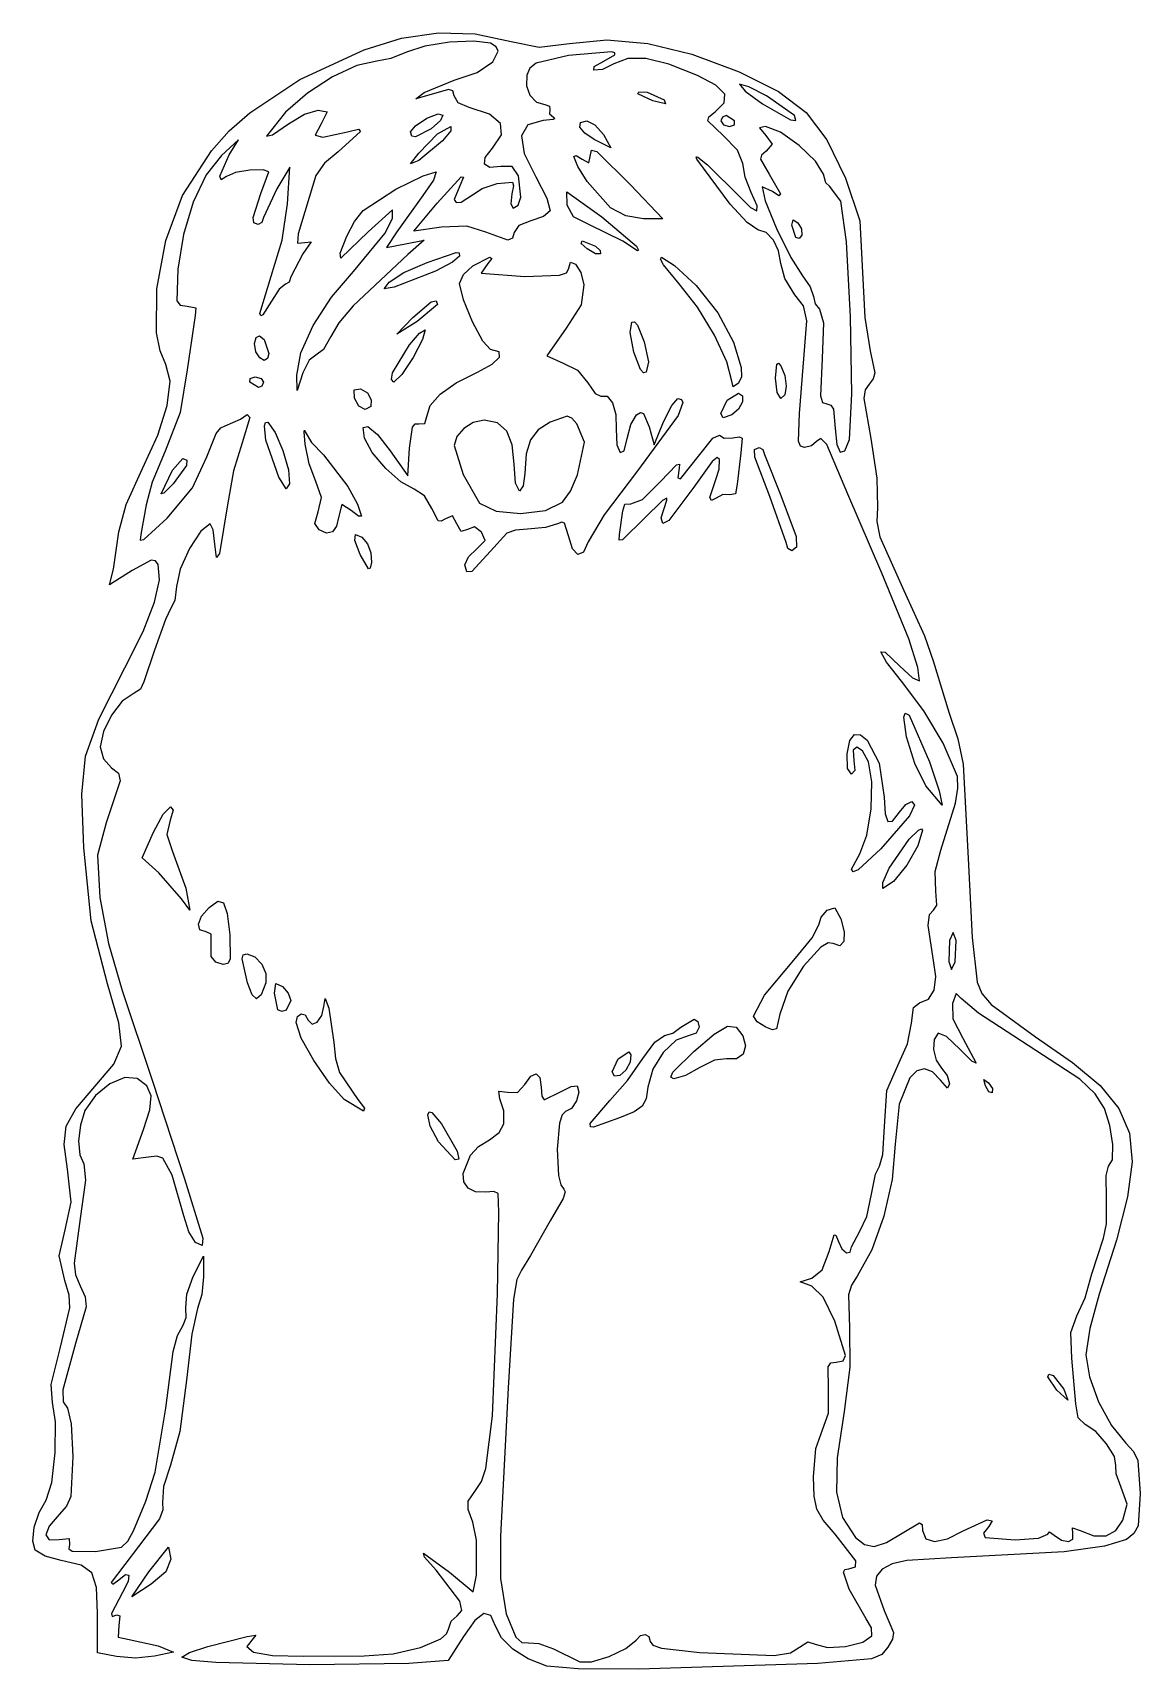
# Model space of a CAD drawing. Header units: metres. Extents: x 0.8 to 12.3, y 0.1 to 17.1.
import ezdxf

# ---------------------------------------------------------------- set-up
doc = ezdxf.new("R2010")
doc.units = ezdxf.units.M

msp = doc.modelspace()

# ---------------------------------------------------------------- linework, layer by layer
at = {"layer": '1', "color": 3}
for p, q in [((4.261556, 16.881311), (4.648643, 17.003161)), ((4.648643, 17.003161), (5.032645, 17.057858)), ((5.032645, 17.057858), (5.412102, 17.045319)), ((5.397837, 16.971487), (5.1467, 16.958338)), ((5.571167, 16.949375), (5.397837, 16.971487)), ((5.412102, 17.045319), (5.785556, 16.965466)), ((6.388495, 16.944817), (6.775929, 16.983101)), ((6.775929, 16.983101), (7.199962, 16.94685)), ((3.594707, 16.571641), (4.261556, 16.881311)), ((4.701078, 16.857039), (4.535883, 16.791168)), ((4.890275, 16.917623), (4.701078, 16.857039)), ((5.1467, 16.958338), (4.890275, 16.917623)), ((5.629253, 16.913032), (5.571167, 16.949375)), ((5.594597, 16.755141), (5.650163, 16.86615)), ((5.650163, 16.86615), (5.629253, 16.913032)), ((5.785556, 16.965466), (6.075079, 16.907794)), ((6.377219, 16.820275), (6.044889, 16.741613)), ((6.075079, 16.907794), (6.388495, 16.944817)), ((6.823733, 16.859658), (6.377219, 16.820275)), ((6.745111, 16.764), (6.857467, 16.827577)), ((6.857936, 16.847696), (6.823733, 16.859658)), ((6.857467, 16.827577), (6.857936, 16.847696)), ((7.199962, 16.94685), (7.657623, 16.836559)), ((7.657623, 16.836559), (8.145938, 16.652722)), ((4.185644, 16.718477), (3.932321, 16.600152)), ((4.391359, 16.763449), (4.185644, 16.718477)), ((4.535883, 16.791168), (4.391359, 16.763449)), ((5.192889, 16.564773), (5.432747, 16.645099)), ((5.432747, 16.645099), (5.594597, 16.755141)), ((5.979588, 16.690951), (5.948372, 16.61702)), ((6.044889, 16.741613), (5.979588, 16.690951)), ((6.642891, 16.669049), (6.645234, 16.707274)), ((6.731382, 16.678281), (6.642891, 16.669049)), ((6.645234, 16.707274), (6.745111, 16.764)), ((6.849891, 16.735655), (6.731382, 16.678281)), ((6.994377, 16.790795), (6.849891, 16.735655)), ((7.181161, 16.789887), (6.994377, 16.790795)), ((7.419121, 16.731693), (7.181161, 16.789887)), ((7.717138, 16.614979), (7.419121, 16.731693)), ((8.145938, 16.652722), (8.55521, 16.448419)), ((3.074226, 16.228933), (3.594707, 16.571641)), ((3.932321, 16.600152), (3.672044, 16.431213)), ((4.882444, 16.439398), (5.192889, 16.564773)), ((5.136068, 16.470543), (4.882444, 16.39657)), ((5.181282, 16.454919), (5.136068, 16.470543)), ((5.948372, 16.61702), (5.943516, 16.506394)), ((5.943516, 16.506394), (5.979057, 16.4087)), ((7.906181, 16.515004), (7.717138, 16.614979)), ((7.997499, 16.422482), (7.906181, 16.515004)), ((8.247288, 16.498443), (8.151213, 16.523806)), ((8.151213, 16.523806), (8.209523, 16.452155)), ((8.429922, 16.404117), (8.247288, 16.498443)), ((3.672044, 16.431213), (3.44547, 16.234399)), ((4.797778, 16.370745), (4.882444, 16.439398)), ((4.882444, 16.39657), (4.797778, 16.370745)), ((5.192889, 16.40477), (5.181282, 16.454919)), ((5.236401, 16.330718), (5.192889, 16.40477)), ((5.348111, 16.281936), (5.236401, 16.330718)), ((5.979057, 16.4087), (6.045778, 16.339022)), ((6.045778, 16.339022), (6.134465, 16.312444)), ((6.134465, 16.312444), (6.18236, 16.29728)), ((6.18236, 16.29728), (6.183646, 16.260821)), ((7.096048, 16.423751), (7.10819, 16.445439)), ((7.253111, 16.352693), (7.096048, 16.423751)), ((7.10819, 16.445439), (7.193221, 16.439807)), ((7.193221, 16.439807), (7.370165, 16.362149)), ((7.383442, 16.318992), (7.253111, 16.352693)), ((7.370165, 16.362149), (7.383442, 16.318992)), ((7.897957, 16.236788), (7.993841, 16.331661)), ((7.993841, 16.331661), (7.997499, 16.422482)), ((8.209523, 16.452155), (8.389218, 16.319393)), ((8.389218, 16.319393), (8.679519, 16.153875)), ((8.72108, 16.198886), (8.429922, 16.404117)), ((8.55521, 16.448419), (8.842644, 16.229441)), ((2.861581, 16.039332), (3.074226, 16.228933)), ((3.44547, 16.234399), (3.248528, 15.984497)), ((3.476351, 16.114889), (3.643185, 16.214549)), ((3.643185, 16.214549), (3.784503, 16.256)), ((3.784503, 16.256), (3.877571, 16.236314)), ((3.877571, 16.236314), (3.81519, 16.114889)), ((4.791075, 16.093335), (4.910667, 16.171333)), ((4.910667, 16.171333), (5.026393, 16.215265)), ((5.0534, 16.147761), (4.954552, 16.061645)), ((5.026393, 16.215265), (5.075659, 16.203188)), ((5.075659, 16.203188), (5.0534, 16.147761)), ((5.561032, 16.212767), (5.348111, 16.281936)), ((5.673369, 16.117776), (5.561032, 16.212767)), ((6.11623, 16.147567), (5.957315, 16.10401)), ((6.220637, 16.159112), (6.11623, 16.147567)), ((6.183646, 16.260821), (6.181942, 16.215964)), ((6.181942, 16.215964), (6.222648, 16.18061)), ((6.236188, 16.169159), (6.220637, 16.159112)), ((6.222648, 16.18061), (6.236188, 16.169159)), ((6.497262, 16.079982), (6.503433, 16.125484)), ((6.503433, 16.125484), (6.569286, 16.143111)), ((6.569286, 16.143111), (6.651657, 16.10166)), ((7.822446, 16.14442), (7.834533, 16.187009)), ((7.982622, 15.993698), (7.822446, 16.14442)), ((7.834533, 16.187009), (7.897957, 16.236788)), ((7.974269, 16.182975), (7.958667, 16.143111)), ((7.958667, 16.143111), (7.984516, 16.103247)), ((8.01178, 16.199556), (7.974269, 16.182975)), ((8.099778, 16.143111), (8.01178, 16.199556)), ((8.098566, 16.103247), (8.099778, 16.143111)), ((8.679519, 16.153875), (8.733826, 16.14918)), ((8.733826, 16.14918), (8.72108, 16.198886)), ((8.842644, 16.229441), (9.057716, 15.946358)), ((2.676776, 15.834444), (2.861581, 16.039332)), ((3.248528, 15.984497), (3.30996, 15.999772)), ((3.30996, 15.999772), (3.476351, 16.114889)), ((3.81519, 16.114889), (3.751964, 15.994101)), ((3.751964, 15.994101), (3.833246, 15.973778)), ((3.833246, 15.973778), (4.088548, 16.028825)), ((4.221388, 16.032477), (3.991341, 15.822521)), ((4.088548, 16.028825), (4.201301, 16.059416)), ((4.201301, 16.059416), (4.221388, 16.032477)), ((4.741333, 16.028773), (4.791075, 16.093335)), ((4.754385, 15.986507), (4.741333, 16.028773)), ((4.793905, 15.977841), (4.754385, 15.986507)), ((4.954552, 16.061645), (4.793905, 15.977841)), ((4.826, 15.80942), (5.022086, 16.010341)), ((5.022086, 16.010341), (5.160395, 16.084872)), ((5.157952, 16.041505), (5.072306, 15.938192)), ((5.160395, 16.084872), (5.157952, 16.041505)), ((5.589412, 15.862301), (5.683403, 15.999957)), ((5.683403, 15.999957), (5.673369, 16.117776)), ((5.957315, 16.10401), (5.890964, 15.987758)), ((5.890964, 15.987758), (5.91799, 15.804995)), ((6.546364, 16.017671), (6.497262, 16.079982)), ((6.646333, 15.949618), (6.546364, 16.017671)), ((6.651657, 16.10166), (6.73992, 16.002)), ((6.73992, 16.002), (6.816968, 15.863149)), ((8.130884, 15.840954), (7.982622, 15.993698)), ((7.984516, 16.103247), (8.046665, 16.086667)), ((8.046665, 16.086667), (8.098566, 16.103247)), ((8.421961, 16.086667), (8.358701, 16.071957)), ((8.358701, 16.071957), (8.423919, 15.992335)), ((8.574311, 16.028431), (8.421961, 16.086667)), ((8.423919, 15.992335), (8.489506, 15.902214)), ((8.768697, 15.890004), (8.574311, 16.028431)), ((2.379018, 15.369432), (2.676776, 15.834444)), ((2.782616, 15.785509), (2.62357, 15.582753)), ((2.765087, 15.571555), (2.861295, 15.792319)), ((2.956812, 15.945556), (2.782616, 15.785509)), ((2.861295, 15.792319), (2.956812, 15.945556)), ((3.991341, 15.822521), (3.85002, 15.706487)), ((4.741333, 15.69935), (4.826, 15.80942)), ((5.072306, 15.938192), (4.826, 15.734604)), ((5.515949, 15.76487), (5.589412, 15.862301)), ((5.91799, 15.804995), (6.039207, 15.561905)), ((6.434667, 15.775685), (6.459537, 15.785118)), ((6.459537, 15.785118), (6.519333, 15.748)), ((6.604, 15.774015), (6.616106, 15.840996)), ((6.616106, 15.840996), (6.671101, 15.82745)), ((6.816968, 15.863149), (6.646333, 15.949618)), ((6.671101, 15.82745), (7.021814, 15.479889)), ((8.184443, 15.702864), (8.130884, 15.840954)), ((8.38043, 15.78984), (8.368775, 15.747229)), ((8.426525, 15.830931), (8.38043, 15.78984)), ((8.489506, 15.902214), (8.426525, 15.830931)), ((8.939456, 15.725806), (8.768697, 15.890004)), ((9.057716, 15.946358), (9.249901, 15.549736)), ((3.076217, 15.633347), (2.927697, 15.607596)), ((3.213451, 15.637714), (3.076217, 15.633347)), ((3.189111, 15.389817), (3.273778, 15.613782)), ((3.273778, 15.613782), (3.213451, 15.637714)), ((3.491094, 15.663116), (3.354503, 15.437447)), ((3.467179, 15.283008), (3.491094, 15.663116)), ((3.85002, 15.706487), (3.758309, 15.576441)), ((4.826, 15.734604), (4.741333, 15.69935)), ((4.871051, 15.574981), (5.006081, 15.614956)), ((5.006081, 15.614956), (4.978826, 15.530062)), ((5.508522, 15.69421), (5.515949, 15.76487)), ((5.563118, 15.659305), (5.508522, 15.69421)), ((5.675719, 15.669143), (5.563118, 15.659305)), ((5.794955, 15.670061), (5.675719, 15.669143)), ((5.861391, 15.572678), (5.794955, 15.670061)), ((6.474179, 15.670693), (6.434667, 15.775685)), ((6.571576, 15.516708), (6.474179, 15.670693)), ((6.519333, 15.748), (6.587779, 15.709642)), ((6.587779, 15.709642), (6.604, 15.774015)), ((7.710421, 15.745297), (7.701865, 15.770218)), ((7.701865, 15.770218), (7.720172, 15.76667)), ((8.054782, 15.281196), (7.710421, 15.745297)), ((7.720172, 15.76667), (7.819597, 15.689711)), ((7.819597, 15.689711), (8.145286, 15.365104)), ((8.210537, 15.560731), (8.184443, 15.702864)), ((8.368775, 15.747229), (8.457177, 15.591994)), ((9.020926, 15.590258), (8.939456, 15.725806)), ((2.62357, 15.582753), (2.488203, 15.300258)), ((2.777488, 15.532419), (2.765087, 15.571555)), ((2.833511, 15.567378), (2.777488, 15.532419)), ((2.927697, 15.607596), (2.833511, 15.567378)), ((3.758309, 15.576441), (3.575688, 14.971076)), ((4.590054, 15.43522), (4.871051, 15.574981)), ((4.978826, 15.530062), (4.86965, 15.369603)), ((5.01786, 15.289642), (5.266542, 15.561947)), ((5.251319, 15.469488), (5.192889, 15.328377)), ((5.291891, 15.561292), (5.251319, 15.469488)), ((5.266542, 15.561947), (5.291891, 15.561292)), ((5.384222, 15.375833), (5.48462, 15.443554)), ((5.48462, 15.443554), (5.638001, 15.494891)), ((5.638001, 15.494891), (5.797537, 15.508678)), ((5.809009, 15.469379), (5.792148, 15.38728)), ((5.797537, 15.508678), (5.809009, 15.469379)), ((5.883361, 15.351585), (5.861391, 15.572678)), ((6.039207, 15.561905), (6.155362, 15.342596)), ((6.813199, 15.240926), (6.571576, 15.516708)), ((7.021814, 15.479889), (7.354962, 15.127111)), ((8.273273, 15.401285), (8.210537, 15.560731)), ((8.493525, 15.410465), (8.384371, 15.458741)), ((8.384371, 15.458741), (8.415858, 15.314575)), ((8.457177, 15.591994), (8.574902, 15.387898)), ((9.04643, 15.502344), (9.020926, 15.590258)), ((9.082421, 15.465778), (9.04643, 15.502344)), ((9.201729, 15.310556), (9.082421, 15.465778)), ((9.249901, 15.549736), (9.396996, 15.107026)), ((2.204312, 14.902489), (2.379018, 15.369432)), ((2.488203, 15.300258), (2.386952, 14.965261)), ((3.108624, 15.141412), (3.189111, 15.389817)), ((3.354503, 15.437447), (3.217622, 15.141222)), ((3.409197, 14.905644), (3.467179, 15.283008)), ((4.250891, 15.212967), (4.590054, 15.43522)), ((4.86965, 15.369603), (4.59783, 14.993207)), ((4.775874, 15.000616), (5.01786, 15.289642)), ((5.192889, 15.328377), (5.214129, 15.298373)), ((5.214129, 15.298373), (5.265474, 15.299351)), ((5.265474, 15.299351), (5.384222, 15.375833)), ((5.792148, 15.38728), (5.781004, 15.283263)), ((5.781004, 15.283263), (5.806119, 15.24)), ((5.855371, 15.271448), (5.883361, 15.351585)), ((6.155362, 15.342596), (6.188362, 15.211478)), ((6.363958, 15.270577), (6.362115, 15.409333)), ((6.362115, 15.409333), (6.724304, 15.149047)), ((8.232071, 15.091491), (8.054782, 15.281196)), ((8.145286, 15.365104), (8.266034, 15.244611)), ((8.333367, 15.263645), (8.273273, 15.401285)), ((8.415858, 15.314575), (8.534498, 15.028621)), ((8.559743, 15.367643), (8.493525, 15.410465)), ((8.574902, 15.387898), (8.559743, 15.367643)), ((9.259273, 14.891261), (9.201729, 15.310556)), ((3.118462, 15.087223), (3.108624, 15.141412)), ((3.217622, 15.141222), (3.200838, 15.091392)), ((4.159012, 15.099587), (4.250891, 15.212967)), ((4.55361, 15.22076), (4.302465, 14.993226)), ((4.475032, 14.974257), (4.554374, 15.130694)), ((4.554374, 15.130694), (4.55361, 15.22076)), ((5.806119, 15.24), (5.855371, 15.271448)), ((5.987963, 15.108326), (5.862155, 15.059258)), ((6.118681, 15.152997), (5.987963, 15.108326)), ((6.188362, 15.211478), (6.118681, 15.152997)), ((6.431754, 15.148507), (6.363958, 15.270577)), ((6.596019, 15.065441), (6.431754, 15.148507)), ((6.724304, 15.149047), (7.084645, 14.843486)), ((6.973259, 15.159596), (6.813199, 15.240926)), ((7.156426, 15.127111), (6.973259, 15.159596)), ((7.354962, 15.127111), (7.156426, 15.127111)), ((8.266034, 15.244611), (8.329841, 15.211106)), ((8.329841, 15.211106), (8.333367, 15.263645)), ((8.692444, 15.063141), (8.706555, 15.116129)), ((8.706555, 15.116129), (8.755239, 15.086894)), ((9.396996, 15.107026), (9.426222, 14.572925)), ((2.386952, 14.965261), (2.330253, 14.605)), ((3.160889, 15.070667), (3.118462, 15.087223)), ((3.200838, 15.091392), (3.160889, 15.070667)), ((3.575688, 14.971076), (3.568202, 14.874644)), ((4.010386, 14.773319), (4.081014, 14.94844)), ((4.302465, 14.993226), (4.017213, 14.721086)), ((4.081014, 14.94844), (4.159012, 15.099587)), ((4.150518, 14.580571), (4.475032, 14.974257)), ((4.59783, 14.993207), (4.493525, 14.83108)), ((5.063172, 15.04013), (4.775874, 15.000616)), ((5.325003, 15.051124), (5.063172, 15.04013)), ((5.522876, 14.990488), (5.325003, 15.051124)), ((5.749423, 14.905935), (5.522876, 14.990488)), ((5.813778, 14.987411), (5.798735, 14.925953)), ((5.862155, 15.059258), (5.813778, 14.987411)), ((6.942667, 14.895542), (6.596019, 15.065441)), ((8.340225, 15.014222), (8.232071, 15.091491)), ((8.42765, 14.984963), (8.340225, 15.014222)), ((8.50318, 14.907162), (8.42765, 14.984963)), ((8.534498, 15.028621), (8.682931, 14.727062)), ((8.733602, 14.935435), (8.692444, 15.063141)), ((8.769025, 14.925435), (8.733602, 14.935435)), ((8.755239, 15.086894), (8.793232, 15.023478)), ((8.796396, 14.959189), (8.769025, 14.925435)), ((8.793232, 15.023478), (8.796396, 14.959189)), ((2.111877, 14.40046), (2.204312, 14.902489)), ((3.2951, 14.532797), (3.409197, 14.905644)), ((3.568202, 14.874644), (3.646603, 14.8832)), ((3.711235, 14.88886), (3.625116, 14.763512)), ((3.646603, 14.8832), (3.711235, 14.88886)), ((4.017213, 14.721086), (4.010386, 14.773319)), ((4.493525, 14.83108), (4.687985, 14.869102)), ((4.687985, 14.869102), (4.882444, 14.907124)), ((4.882444, 14.907124), (4.713111, 14.757416)), ((4.912588, 14.676258), (5.213882, 14.780311)), ((5.213882, 14.780311), (5.246562, 14.77527)), ((5.246562, 14.77527), (5.249333, 14.741648)), ((5.798735, 14.925953), (5.749423, 14.905935)), ((6.51142, 14.873844), (6.519333, 14.898674)), ((6.571657, 14.815455), (6.51142, 14.873844)), ((6.519333, 14.898674), (6.659972, 14.845079)), ((6.657496, 14.766359), (6.571657, 14.815455)), ((6.711134, 14.763874), (6.657496, 14.766359)), ((6.659972, 14.845079), (6.707907, 14.800078)), ((6.707907, 14.800078), (6.711134, 14.763874)), ((7.092319, 14.79603), (6.942667, 14.895542)), ((7.084645, 14.843486), (7.105337, 14.802418)), ((7.105337, 14.802418), (7.092319, 14.79603)), ((8.556616, 14.795778), (8.50318, 14.907162)), ((8.577761, 14.665775), (8.556616, 14.795778)), ((9.301321, 14.111887), (9.259273, 14.891261)), ((2.330253, 14.605), (2.319959, 14.276809)), ((3.625116, 14.763512), (3.499556, 14.526832)), ((4.713111, 14.757416), (4.146392, 14.224277)), ((4.67015, 14.570169), (4.912588, 14.676258)), ((5.176412, 14.67872), (4.998433, 14.584408)), ((5.249333, 14.741648), (5.176412, 14.67872)), ((5.290101, 14.549352), (5.388459, 14.640842)), ((5.388459, 14.640842), (5.563241, 14.72903)), ((5.542844, 14.664267), (5.475111, 14.565135)), ((5.58258, 14.716547), (5.542844, 14.664267)), ((5.563241, 14.72903), (5.58258, 14.716547)), ((6.357194, 14.567227), (6.378222, 14.605577)), ((6.378222, 14.605577), (6.400662, 14.677439)), ((6.400662, 14.677439), (6.451224, 14.656966)), ((6.451224, 14.656966), (6.504773, 14.570078)), ((7.332414, 14.709979), (7.34097, 14.732)), ((7.364624, 14.650021), (7.332414, 14.709979)), ((7.34097, 14.732), (7.47804, 14.644952)), ((7.526931, 14.452921), (7.364624, 14.650021)), ((7.47804, 14.644952), (7.702152, 14.435667)), ((8.621897, 14.508261), (8.577761, 14.665775)), ((8.682931, 14.727062), (8.803794, 14.536083)), ((3.180621, 14.145834), (3.2951, 14.532797)), ((3.444561, 14.449778), (3.379201, 14.398495)), ((3.483401, 14.472413), (3.444561, 14.449778)), ((3.499556, 14.526832), (3.483401, 14.472413)), ((3.920565, 14.315672), (4.150518, 14.580571)), ((4.466957, 14.40152), (4.518274, 14.472644)), ((4.518274, 14.472644), (4.67015, 14.570169)), ((4.998433, 14.584408), (4.572, 14.418409)), ((5.248993, 14.457397), (5.290101, 14.549352)), ((5.288812, 14.28659), (5.248993, 14.457397)), ((5.475111, 14.565135), (5.926667, 14.529963)), ((5.926667, 14.529963), (6.284517, 14.543448)), ((6.284517, 14.543448), (6.357194, 14.567227)), ((6.504773, 14.570078), (6.536172, 14.442695)), ((6.536172, 14.442695), (6.508604, 14.235429)), ((7.716269, 14.211029), (7.526931, 14.452921)), ((7.702152, 14.435667), (7.925198, 14.153071)), ((8.725493, 14.341447), (8.621897, 14.508261)), ((8.803794, 14.536083), (8.884609, 14.423091)), ((9.426222, 14.572925), (9.448838, 14.103232)), ((2.109748, 13.944729), (2.111877, 14.40046)), ((2.319959, 14.276809), (2.354093, 14.231897)), ((3.299288, 14.275199), (3.21101, 14.133728)), ((3.379201, 14.398495), (3.299288, 14.275199)), ((3.731177, 14.02196), (3.920565, 14.315672)), ((4.572, 14.418409), (4.466957, 14.40152)), ((4.766005, 14.105591), (4.955434, 14.268196)), ((4.955434, 14.268196), (5.005891, 14.278345)), ((5.005891, 14.278345), (5.021166, 14.238111)), ((5.382393, 14.058832), (5.288812, 14.28659)), ((8.814552, 14.225794), (8.725493, 14.341447)), ((8.884609, 14.423091), (8.918222, 14.322471)), ((8.918222, 14.322471), (8.936898, 14.246089)), ((2.354093, 14.231897), (2.424964, 14.224)), ((2.508811, 14.125222), (2.424873, 13.563872)), ((2.424964, 14.224), (2.517108, 14.203727)), ((2.517108, 14.203727), (2.508811, 14.125222)), ((3.188555, 14.122115), (3.180621, 14.145834)), ((3.21101, 14.133728), (3.188555, 14.122115)), ((4.146392, 14.224277), (3.998291, 14.048388)), ((4.600222, 13.930738), (4.766005, 14.105591)), ((5.021166, 14.238111), (4.8095, 14.063258)), ((6.508604, 14.235429), (6.353276, 13.995502)), ((7.891901, 13.921889), (7.716269, 14.211029)), ((7.925198, 14.153071), (8.089729, 13.850059)), ((8.848734, 14.070846), (8.814552, 14.225794)), ((8.936898, 14.246089), (8.981801, 14.191369)), ((8.981801, 14.191369), (9.020902, 14.048104)), ((9.315648, 13.314363), (9.301321, 14.111887)), ((9.448838, 14.103232), (9.503845, 13.758244)), ((2.145059, 13.759657), (2.109748, 13.944729)), ((3.139889, 13.896319), (3.177188, 13.91622)), ((3.177188, 13.91622), (3.223525, 13.877248)), ((3.604271, 13.739368), (3.731177, 14.02196)), ((3.998291, 14.048388), (3.916895, 13.907916)), ((4.8095, 14.063258), (4.600222, 13.930738)), ((4.729857, 13.820508), (4.833288, 13.942162)), ((4.833288, 13.942162), (4.893121, 13.978138)), ((4.893121, 13.978138), (4.867013, 13.877008)), ((5.489666, 13.859359), (5.382393, 14.058832)), ((6.353276, 13.995502), (6.152993, 13.706374)), ((7.01638, 13.948656), (7.035268, 14.056957)), ((7.055556, 13.744222), (7.01638, 13.948656)), ((7.035268, 14.056957), (7.06244, 14.061006)), ((7.06244, 14.061006), (7.094097, 14.026374)), ((7.094097, 14.026374), (7.163741, 13.852407)), ((8.021205, 13.645958), (7.891901, 13.921889)), ((8.773088, 13.109222), (8.848734, 14.070846)), ((9.020902, 14.048104), (9.007079, 13.680037)), ((2.20596, 13.616677), (2.145059, 13.759657)), ((3.123157, 13.8349), (3.139889, 13.896319)), ((3.138522, 13.749316), (3.123157, 13.8349)), ((3.177655, 13.685923), (3.138522, 13.749316)), ((3.223525, 13.877248), (3.271154, 13.730778)), ((3.838013, 13.772375), (3.760963, 13.716)), ((3.916895, 13.907916), (3.838013, 13.772375)), ((4.553896, 13.532556), (4.729857, 13.820508)), ((4.867013, 13.877008), (4.767863, 13.69167)), ((5.570558, 13.773408), (5.489666, 13.859359)), ((5.66055, 13.750486), (5.570558, 13.773408)), ((5.663133, 13.694667), (5.66055, 13.750486)), ((7.163741, 13.852407), (7.206287, 13.64641)), ((8.089729, 13.850059), (8.169829, 13.586631)), ((9.503845, 13.758244), (9.55328, 13.530058)), ((2.249138, 13.443036), (2.20596, 13.616677)), ((3.223372, 13.659556), (3.177655, 13.685923)), ((3.259185, 13.679461), (3.223372, 13.659556)), ((3.271154, 13.730778), (3.259185, 13.679461)), ((3.561762, 13.507829), (3.604271, 13.739368)), ((3.690183, 13.662113), (3.626372, 13.532556)), ((3.760963, 13.716), (3.690183, 13.662113)), ((4.767863, 13.69167), (4.650165, 13.513476)), ((5.436934, 13.538571), (5.586023, 13.619509)), ((5.586023, 13.619509), (5.663133, 13.694667)), ((6.152993, 13.706374), (6.322759, 13.631118)), ((6.322759, 13.631118), (6.471307, 13.560355)), ((7.124033, 13.564156), (7.055556, 13.744222)), ((7.206287, 13.64641), (7.184028, 13.539673)), ((8.071556, 13.443688), (8.021205, 13.645958)), ((8.169829, 13.586631), (8.170121, 13.488511)), ((8.523975, 13.476111), (8.536744, 13.62227)), ((8.536744, 13.62227), (8.553792, 13.631977)), ((8.553792, 13.631977), (8.579556, 13.603111)), ((8.579556, 13.603111), (8.619995, 13.503263)), ((9.007079, 13.680037), (8.991176, 13.291971)), ((2.220228, 13.193016), (2.249138, 13.443036)), ((2.424873, 13.563872), (2.352997, 13.118311)), ((3.076222, 13.433778), (3.077434, 13.473642)), ((3.16422, 13.377333), (3.076222, 13.433778)), ((3.077434, 13.473642), (3.129335, 13.490222)), ((3.129335, 13.490222), (3.191484, 13.473642)), ((3.191484, 13.473642), (3.217333, 13.433778)), ((3.217333, 13.433778), (3.201731, 13.393914)), ((3.567525, 13.349111), (3.561762, 13.507829)), ((3.626372, 13.532556), (3.567525, 13.349111)), ((4.543805, 13.462794), (4.553896, 13.532556)), ((4.568408, 13.433778), (4.543805, 13.462794)), ((4.650165, 13.513476), (4.568408, 13.433778)), ((5.049275, 13.309366), (5.214614, 13.426389)), ((5.214614, 13.426389), (5.436934, 13.538571)), ((6.471307, 13.560355), (6.579163, 13.427232)), ((6.579163, 13.427232), (6.653959, 13.318306)), ((7.155268, 13.532185), (7.124033, 13.564156)), ((7.184028, 13.539673), (7.155268, 13.532185)), ((8.085667, 13.387313), (8.071556, 13.443688)), ((8.139587, 13.422787), (8.085667, 13.387313)), ((8.170121, 13.488511), (8.139587, 13.422787)), ((8.539946, 13.326622), (8.523975, 13.476111)), ((8.619995, 13.503263), (8.633475, 13.392061)), ((9.495799, 13.414656), (9.453173, 13.354314)), ((9.538138, 13.468229), (9.495799, 13.414656)), ((9.55328, 13.530058), (9.538138, 13.468229)), ((3.201731, 13.393914), (3.16422, 13.377333)), ((4.15664, 13.354327), (4.222999, 13.365861)), ((4.159675, 13.267731), (4.15664, 13.354327)), ((4.205284, 13.185682), (4.159675, 13.267731)), ((4.222999, 13.365861), (4.29638, 13.322782)), ((4.29638, 13.322782), (4.334233, 13.250181)), ((4.334233, 13.250181), (4.328789, 13.181843)), ((4.946199, 13.19211), (5.049275, 13.309366)), ((6.653959, 13.318306), (6.712897, 13.2902)), ((6.712897, 13.2902), (6.778604, 13.290625)), ((6.778604, 13.290625), (6.83336, 13.220531)), ((7.448693, 13.193977), (7.51324, 13.264444)), ((7.51324, 13.264444), (7.550927, 13.254073)), ((7.550927, 13.254073), (7.564119, 13.222197)), ((7.958667, 13.110059), (8.022324, 13.246585)), ((8.022324, 13.246585), (8.139289, 13.320889)), ((8.139289, 13.320889), (8.182747, 13.293832)), ((8.182747, 13.293832), (8.180766, 13.229921)), ((8.579556, 13.264444), (8.539946, 13.326622)), ((8.619995, 13.301717), (8.579556, 13.264444)), ((8.633475, 13.392061), (8.619995, 13.301717)), ((8.991176, 13.291971), (9.01231, 13.224738)), ((9.290031, 12.840619), (9.315648, 13.314363)), ((9.453173, 13.354314), (9.440827, 13.264069)), ((9.440827, 13.264069), (9.510817, 12.849201)), ((2.123502, 12.885568), (2.220228, 13.193016)), ((2.352997, 13.118311), (2.199574, 12.717205)), ((2.979326, 13.049015), (3.048712, 13.09788)), ((3.074819, 13.068202), (2.995082, 12.805785)), ((3.048712, 13.09788), (3.074819, 13.068202)), ((4.272278, 13.151556), (4.205284, 13.185682)), ((4.328789, 13.181843), (4.272278, 13.151556)), ((4.890033, 13.005573), (4.910667, 13.079233)), ((4.910667, 13.079233), (4.946199, 13.19211)), ((6.366531, 13.081364), (6.189757, 13.018541)), ((6.414273, 13.060736), (6.366531, 13.081364)), ((6.83336, 13.220531), (6.86812, 13.099256)), ((6.86812, 13.099256), (6.873838, 12.946136)), ((7.023622, 12.99677), (7.084238, 13.095493)), ((7.084238, 13.095493), (7.125518, 13.119948)), ((7.514459, 13.089372), (7.093053, 12.515506)), ((7.125518, 13.119948), (7.157465, 13.110904)), ((7.157465, 13.110904), (7.214119, 12.972697)), ((7.364162, 13.024556), (7.448693, 13.193977)), ((7.564119, 13.222197), (7.514459, 13.089372)), ((7.982603, 13.063485), (7.958667, 13.110059)), ((8.071556, 13.095111), (7.982603, 13.063485)), ((8.141113, 13.15505), (8.071556, 13.095111)), ((8.180766, 13.229921), (8.141113, 13.15505)), ((8.761477, 12.822613), (8.773088, 13.109222)), ((9.01231, 13.224738), (9.056389, 13.208)), ((9.056389, 13.208), (9.098009, 13.195304)), ((9.098009, 13.195304), (9.125022, 13.152978)), ((9.125022, 13.152978), (9.144, 12.954)), ((2.628354, 12.659924), (2.727404, 12.902589)), ((2.727404, 12.902589), (2.774763, 12.962432)), ((2.774763, 12.962432), (2.821241, 12.982222)), ((2.821241, 12.982222), (2.979326, 13.049015)), ((3.227602, 12.981529), (3.237653, 13.017316)), ((3.243026, 12.834557), (3.227602, 12.981529)), ((3.237653, 13.017316), (3.26152, 13.01802)), ((3.26152, 13.01802), (3.337808, 12.912603)), ((3.337808, 12.912603), (3.417532, 12.724842)), ((3.64053, 12.919451), (3.643327, 12.93689)), ((3.649454, 12.792853), (3.64053, 12.919451)), ((3.643327, 12.93689), (3.6509, 12.91827)), ((3.6509, 12.91827), (3.716272, 12.810097)), ((4.251152, 12.963434), (4.3001, 12.973109)), ((4.263978, 12.855222), (4.251152, 12.963434)), ((4.3001, 12.973109), (4.397699, 12.890754)), ((4.730073, 12.748235), (4.760558, 12.967022)), ((4.760558, 12.967022), (4.788442, 13.003375)), ((4.788442, 13.003375), (4.82885, 13.00154)), ((4.82885, 13.00154), (4.890033, 13.005573)), ((5.292111, 12.955617), (5.220396, 12.872154)), ((5.391827, 13.015643), (5.292111, 12.955617)), ((5.503333, 13.038667), (5.391827, 13.015643)), ((5.641256, 13.011221), (5.503333, 13.038667)), ((5.738036, 12.927514), (5.641256, 13.011221)), ((5.795076, 12.785485), (5.738036, 12.927514)), ((6.06437, 12.939541), (5.983904, 12.835045)), ((6.189757, 13.018541), (6.06437, 12.939541)), ((6.463459, 13.003887), (6.414273, 13.060736)), ((6.545446, 12.812889), (6.463459, 13.003887)), ((6.873838, 12.946136), (6.880198, 12.784832)), ((6.988262, 12.851019), (7.023622, 12.99677)), ((7.214119, 12.972697), (7.265399, 12.784667)), ((7.265399, 12.784667), (7.364162, 13.024556)), ((9.144, 12.954), (9.158731, 12.788566)), ((1.963231, 12.539644), (2.123502, 12.885568)), ((2.995082, 12.805785), (2.905343, 12.513432)), ((3.374555, 12.44795), (3.243026, 12.834557)), ((3.691471, 12.588879), (3.649454, 12.792853)), ((3.716272, 12.810097), (3.839587, 12.679457)), ((4.344832, 12.705291), (4.263978, 12.855222)), ((4.397699, 12.890754), (4.53083, 12.722878)), ((4.713111, 12.463534), (4.730073, 12.748235)), ((5.220396, 12.872154), (5.192889, 12.778822)), ((5.192889, 12.778822), (5.285935, 12.477389)), ((5.813778, 12.583079), (5.795076, 12.785485)), ((5.983904, 12.835045), (5.940784, 12.689746)), ((6.472379, 12.47429), (6.545446, 12.812889)), ((6.880198, 12.784832), (6.914591, 12.704237)), ((6.957214, 12.720812), (6.988262, 12.851019)), ((7.740568, 12.682939), (7.875446, 12.85211)), ((7.875446, 12.85211), (7.943541, 12.886487)), ((7.943541, 12.886487), (7.993008, 12.852114)), ((7.993008, 12.852114), (8.083096, 12.855997)), ((8.083096, 12.855997), (8.146235, 12.867497)), ((8.146235, 12.867497), (8.17723, 12.852618)), ((8.17723, 12.852618), (8.165056, 12.701838)), ((8.308255, 12.735072), (8.353778, 12.756444)), ((8.30882, 12.657119), (8.308255, 12.735072)), ((8.353778, 12.756444), (8.393655, 12.735719)), ((8.393655, 12.735719), (8.410267, 12.685889)), ((8.782706, 12.770233), (8.761477, 12.822613)), ((8.825211, 12.756444), (8.782706, 12.770233)), ((8.897335, 12.77447), (8.825211, 12.756444)), ((8.949484, 12.817807), (8.897335, 12.77447)), ((8.995513, 12.850417), (8.949484, 12.817807)), ((9.054822, 12.787439), (8.995513, 12.850417)), ((9.273948, 12.272815), (9.054822, 12.787439)), ((9.158731, 12.788566), (9.195451, 12.708724)), ((9.242953, 12.723174), (9.290031, 12.840619)), ((9.510817, 12.849201), (9.57386, 12.438825)), ((2.199574, 12.717205), (2.064695, 12.396197)), ((2.273992, 12.52079), (2.379727, 12.643556)), ((2.418511, 12.570957), (2.282164, 12.378592)), ((2.379727, 12.643556), (2.421888, 12.624611)), ((2.421888, 12.624611), (2.418511, 12.570957)), ((2.481626, 12.339712), (2.628354, 12.659924)), ((3.417532, 12.724842), (3.475852, 12.524562)), ((3.760665, 12.404029), (3.691471, 12.588879)), ((3.839587, 12.679457), (4.091161, 12.352672)), ((4.483648, 12.540315), (4.344832, 12.705291)), ((4.53083, 12.722878), (4.713111, 12.463534)), ((5.830358, 12.386607), (5.813778, 12.583079)), ((5.940784, 12.689746), (5.927437, 12.488333)), ((6.914591, 12.704237), (6.957214, 12.720812)), ((7.333753, 12.40526), (7.498522, 12.577323)), ((7.498522, 12.577323), (7.528795, 12.585558)), ((7.528795, 12.585558), (7.526892, 12.543768)), ((7.53975, 12.431799), (7.740568, 12.682939)), ((7.867861, 12.610941), (7.676625, 12.347222)), ((7.920122, 12.651523), (7.867861, 12.610941)), ((7.944558, 12.632403), (7.920122, 12.651523)), ((7.941935, 12.53179), (7.944558, 12.632403)), ((8.165056, 12.701838), (8.128, 12.376461)), ((8.466667, 12.248444), (8.30882, 12.657119)), ((8.410267, 12.685889), (8.5796, 12.257488)), ((9.195451, 12.708724), (9.242953, 12.723174)), ((1.793873, 12.165353), (1.963231, 12.539644)), ((2.064695, 12.396197), (1.999674, 12.163778)), ((2.156975, 12.276667), (2.273992, 12.52079)), ((2.905343, 12.513432), (2.845082, 12.162062)), ((3.452602, 12.329049), (3.374555, 12.44795)), ((3.475852, 12.524562), (3.487927, 12.381589)), ((3.818416, 12.23861), (3.760665, 12.404029)), ((4.641409, 12.400406), (4.483648, 12.540315)), ((4.779097, 12.325673), (4.641409, 12.400406)), ((5.285935, 12.477389), (5.45779, 12.179955)), ((5.927437, 12.488333), (5.910312, 12.358776)), ((6.398446, 12.305638), (6.472379, 12.47429)), ((7.093053, 12.515506), (6.749134, 12.059148)), ((7.145523, 12.218842), (7.333753, 12.40526)), ((7.526892, 12.543768), (7.510812, 12.443037)), ((7.510812, 12.443037), (7.53975, 12.431799)), ((7.844987, 12.239212), (7.905791, 12.424447)), ((7.905791, 12.424447), (7.941935, 12.53179)), ((9.57386, 12.438825), (9.579874, 12.1336)), ((2.185599, 12.283324), (2.156975, 12.276667)), ((2.282164, 12.378592), (2.185599, 12.283324)), ((2.217518, 12.024924), (2.481626, 12.339712)), ((3.487927, 12.381589), (3.452602, 12.329049)), ((3.784385, 12.090515), (3.818416, 12.23861)), ((4.091161, 12.352672), (4.192323, 12.169765)), ((4.885154, 12.255127), (4.779097, 12.325673)), ((4.962989, 12.123118), (4.885154, 12.255127)), ((5.870222, 12.304889), (5.830358, 12.386607)), ((5.910312, 12.358776), (5.870222, 12.304889)), ((6.318113, 12.188335), (6.398446, 12.305638)), ((7.025166, 12.17242), (7.145523, 12.218842)), ((7.396928, 12.233197), (7.35328, 12.205702)), ((7.396906, 12.209822), (7.396928, 12.233197)), ((7.676625, 12.347222), (7.420166, 12.000364)), ((7.861568, 12.205586), (7.844987, 12.239212)), ((7.909101, 12.232745), (7.861568, 12.205586)), ((7.976672, 12.268698), (7.909101, 12.232745)), ((8.050212, 12.266217), (7.976672, 12.268698)), ((8.10906, 12.277744), (8.050212, 12.266217)), ((8.128, 12.376461), (8.10906, 12.277744)), ((8.636, 11.773317), (8.466667, 12.248444)), ((8.5796, 12.257488), (8.738659, 11.833782)), ((9.625761, 11.454371), (9.273948, 12.272815)), ((1.718546, 11.881556), (1.793873, 12.165353)), ((1.999674, 12.163778), (1.946339, 11.853333)), ((2.845082, 12.162062), (2.762966, 11.658672)), ((3.748163, 11.968042), (3.784385, 12.090515)), ((4.028556, 12.166538), (3.997669, 12.046056)), ((4.124669, 12.10351), (4.028556, 12.166538)), ((4.201413, 12.045578), (4.124669, 12.10351)), ((4.192323, 12.169765), (4.233333, 12.044389)), ((5.026743, 11.99805), (4.962989, 12.123118)), ((5.45779, 12.179955), (5.627433, 12.097826)), ((5.627433, 12.097826), (5.881653, 12.072375)), ((5.881653, 12.072375), (6.139023, 12.102809)), ((6.139023, 12.102809), (6.318113, 12.188335)), ((6.749134, 12.059148), (6.582971, 11.777231)), ((6.907906, 11.853333), (6.941896, 12.099261)), ((6.941896, 12.099261), (6.963471, 12.169338)), ((6.963471, 12.169338), (7.025166, 12.17242)), ((7.35328, 12.205702), (7.165361, 12.022667)), ((7.337778, 12.026377), (7.396906, 12.209822)), ((9.579874, 12.1336), (9.573751, 11.989083)), ((1.662561, 11.495026), (1.718546, 11.881556)), ((1.976653, 11.801568), (2.217518, 12.024924)), ((2.567042, 11.89028), (2.451777, 11.709472)), ((2.662915, 11.966222), (2.567042, 11.89028)), ((2.696749, 11.904045), (2.662915, 11.966222)), ((2.712911, 11.754556), (2.696749, 11.904045)), ((3.793001, 11.9017), (3.748163, 11.968042)), ((3.870975, 11.869599), (3.793001, 11.9017)), ((3.931251, 11.88308), (3.870975, 11.869599)), ((3.973569, 11.94196), (3.931251, 11.88308)), ((3.997669, 12.046056), (3.973569, 11.94196)), ((4.233333, 12.044389), (4.201413, 12.045578)), ((5.060424, 11.992219), (5.026743, 11.99805)), ((5.103067, 12.018388), (5.060424, 11.992219)), ((5.174909, 12.048111), (5.103067, 12.018388)), ((5.221111, 11.966222), (5.174909, 12.048111)), ((5.266434, 11.886602), (5.221111, 11.966222)), ((5.331258, 11.907502), (5.266434, 11.886602)), ((5.4038, 11.933982), (5.331258, 11.907502)), ((5.47661, 11.87975), (5.4038, 11.933982)), ((5.513463, 11.792348), (5.47661, 11.87975)), ((5.830869, 11.900945), (5.740566, 11.869266)), ((5.954889, 11.909437), (5.830869, 11.900945)), ((6.139215, 11.926779), (5.954889, 11.909437)), ((6.265333, 11.965569), (6.139215, 11.926779)), ((6.308249, 11.984313), (6.265333, 11.965569)), ((6.338629, 11.972993), (6.308249, 11.984313)), ((6.378222, 11.842191), (6.338629, 11.972993)), ((7.165361, 12.022667), (6.938217, 11.800791)), ((7.358084, 11.967587), (7.337778, 12.026377)), ((7.420166, 12.000364), (7.358084, 11.967587)), ((9.573751, 11.989083), (9.607013, 11.830324)), ((1.946339, 11.853333), (1.94058, 11.796479)), ((1.94058, 11.796479), (1.976653, 11.801568)), ((2.451777, 11.709472), (2.354909, 11.494328)), ((2.729059, 11.616683), (2.712911, 11.754556)), ((4.165301, 11.79263), (4.170891, 11.853333)), ((4.220135, 11.646682), (4.165301, 11.79263)), ((4.170891, 11.853333), (4.237632, 11.825971)), ((4.237632, 11.825971), (4.294631, 11.756351)), ((4.294631, 11.756351), (4.331149, 11.663169)), ((5.427654, 11.70652), (5.513463, 11.792348)), ((5.740566, 11.869266), (5.570228, 11.682795)), ((6.4185, 11.706682), (6.378222, 11.842191)), ((6.582971, 11.777231), (6.53472, 11.669809)), ((6.903657, 11.79618), (6.907906, 11.853333)), ((6.938217, 11.800791), (6.903657, 11.79618)), ((8.652581, 11.710237), (8.636, 11.773317)), ((8.692444, 11.684), (8.652581, 11.710237)), ((8.741684, 11.722247), (8.692444, 11.684)), ((8.738659, 11.833782), (8.741684, 11.722247)), ((9.607013, 11.830324), (9.854122, 11.274541)), ((2.053754, 11.587262), (1.856237, 11.482386)), ((2.098208, 11.582605), (2.053754, 11.587262)), ((2.124076, 11.543934), (2.098208, 11.582605)), ((2.13927, 11.384058), (2.124076, 11.543934)), ((2.762966, 11.658672), (2.729059, 11.616683)), ((4.304187, 11.497731), (4.220135, 11.646682)), ((4.336444, 11.565123), (4.323472, 11.506711)), ((4.331149, 11.663169), (4.336444, 11.565123)), ((5.305778, 11.539688), (5.341579, 11.6223)), ((5.341579, 11.6223), (5.427654, 11.70652)), ((5.570228, 11.682795), (5.376633, 11.470966)), ((6.475281, 11.647756), (6.4185, 11.706682)), ((6.53472, 11.669809), (6.475281, 11.647756)), ((1.621615, 11.334275), (1.662561, 11.495026)), ((1.856237, 11.482386), (1.621615, 11.334275)), ((2.08775, 11.153837), (2.13927, 11.384058)), ((2.354909, 11.494328), (2.314222, 11.315377)), ((4.323472, 11.506711), (4.304187, 11.497731)), ((5.324085, 11.469296), (5.305778, 11.539688)), ((5.376633, 11.470966), (5.324085, 11.469296)), ((9.907025, 10.773307), (9.625761, 11.454371)), ((2.314222, 11.315377), (2.297642, 11.171536)), ((9.854122, 11.274541), (10.070148, 10.803132)), ((1.968563, 10.850292), (2.08775, 11.153837)), ((2.257778, 11.091333), (2.201333, 10.972387)), ((2.297642, 11.171536), (2.257778, 11.091333)), ((2.201333, 10.972387), (2.088444, 10.654671)), ((1.780756, 10.470444), (1.968563, 10.850292)), ((9.999509, 10.477123), (9.907025, 10.773307)), ((10.070148, 10.803132), (10.16, 10.544938)), ((2.088444, 10.654671), (1.975556, 10.325314)), ((9.673379, 10.531117), (9.615878, 10.639121)), ((9.615878, 10.639121), (9.661397, 10.633106)), ((9.661397, 10.633106), (9.812649, 10.489983)), ((9.831189, 10.332184), (9.673379, 10.531117)), ((10.16, 10.544938), (10.32374, 10.002957)), ((1.510832, 9.939904), (1.780756, 10.470444)), ((9.812649, 10.489983), (9.943653, 10.368514)), ((9.943653, 10.368514), (10.016107, 10.335959)), ((10.016107, 10.335959), (9.999509, 10.477123)), ((1.865501, 10.200831), (1.753781, 10.126034)), ((1.943227, 10.24927), (1.865501, 10.200831)), ((1.975556, 10.325314), (1.943227, 10.24927)), ((10.060964, 10.026075), (9.831189, 10.332184)), ((1.753781, 10.126034), (1.64302, 9.982758)), ((10.263628, 9.689953), (10.060964, 10.026075)), ((1.373688, 9.556163), (1.510832, 9.939904)), ((1.64302, 9.982758), (1.558178, 9.811178)), ((9.854189, 9.960335), (9.869357, 10.000747)), ((9.882742, 9.755566), (9.854189, 9.960335)), ((9.869357, 10.000747), (9.908622, 9.980909)), ((9.908622, 9.980909), (10.119726, 9.497808)), ((10.32374, 10.002957), (10.414663, 9.736522)), ((1.558178, 9.811178), (1.524211, 9.651467)), ((9.267592, 9.581444), (9.295179, 9.716898)), ((9.295179, 9.716898), (9.343899, 9.77956)), ((9.343899, 9.77956), (9.406108, 9.77841)), ((9.406108, 9.77841), (9.474161, 9.722432)), ((9.474161, 9.722432), (9.597218, 9.481922)), ((9.967474, 9.48021), (9.882742, 9.755566)), ((10.410185, 9.346923), (10.263628, 9.689953)), ((10.414663, 9.736522), (10.468142, 9.471587)), ((1.333885, 9.163775), (1.373688, 9.556163)), ((1.524211, 9.651467), (1.557287, 9.528808)), ((1.557287, 9.528808), (1.64244, 9.435854)), ((9.271969, 9.428855), (9.267592, 9.581444)), ((9.365787, 9.65103), (9.328949, 9.618719)), ((9.328949, 9.618719), (9.336512, 9.510889)), ((9.336512, 9.510889), (9.345581, 9.408368)), ((9.426212, 9.609742), (9.365787, 9.65103)), ((9.489411, 9.496778), (9.426212, 9.609742)), ((1.64244, 9.435854), (1.713319, 9.380793)), ((1.713319, 9.380793), (1.730892, 9.301266)), ((9.311002, 9.369778), (9.271969, 9.428855)), ((9.345581, 9.408368), (9.311002, 9.369778)), ((9.523182, 9.288693), (9.489411, 9.496778)), ((9.597218, 9.481922), (9.651913, 9.129889)), ((10.08158, 9.247875), (9.967474, 9.48021)), ((10.119726, 9.497808), (10.221936, 9.196235)), ((10.415681, 9.223032), (10.410185, 9.346923)), ((10.468142, 9.471587), (10.522324, 8.493533)), ((1.730892, 9.301266), (1.585897, 8.864465)), ((9.514346, 9.010162), (9.523182, 9.288693)), ((10.251283, 9.047134), (10.08158, 9.247875)), ((10.221936, 9.196235), (10.251283, 9.047134)), ((10.388198, 9.070135), (10.415681, 9.223032)), ((1.355982, 8.60729), (1.333885, 9.163775)), ((2.177753, 8.953366), (2.253394, 9.031111)), ((2.281493, 8.996591), (2.248795, 8.892826)), ((2.253394, 9.031111), (2.281493, 8.996591)), ((9.470138, 8.73652), (9.514346, 9.010162)), ((9.651913, 9.129889), (9.660714, 8.958608)), ((9.808234, 8.974667), (9.875048, 9.054394)), ((9.875048, 9.054394), (9.936687, 9.087556)), ((9.964075, 9.047125), (9.911767, 8.938584)), ((9.936687, 9.087556), (9.964075, 9.047125)), ((10.238472, 8.580533), (10.388198, 9.070135)), ((1.585897, 8.864465), (1.497299, 8.530176)), ((2.077912, 8.766448), (2.177753, 8.953366)), ((2.248795, 8.892826), (2.216838, 8.744613)), ((9.911767, 8.938584), (9.617501, 8.593667)), ((9.660714, 8.958608), (9.688338, 8.876997)), ((9.688338, 8.876997), (9.736831, 8.883026)), ((9.736831, 8.883026), (9.808234, 8.974667)), ((1.960839, 8.501784), (2.077912, 8.766448)), ((2.216838, 8.744613), (2.272848, 8.568271)), ((9.397797, 8.543103), (9.470138, 8.73652)), ((9.701291, 8.396111), (9.910981, 8.695109)), ((9.910981, 8.695109), (10.006869, 8.789085)), ((10.047111, 8.789534), (9.999021, 8.625783)), ((10.006869, 8.789085), (10.036274, 8.80365)), ((10.036274, 8.80365), (10.047111, 8.789534)), ((1.430818, 7.849006), (1.355982, 8.60729)), ((1.497299, 8.530176), (1.521977, 8.089923)), ((2.132909, 8.34804), (1.960839, 8.501784)), ((2.272848, 8.568271), (2.411434, 8.187447)), ((9.313333, 8.383986), (9.397797, 8.543103)), ((9.617501, 8.593667), (9.37934, 8.377788)), ((9.999021, 8.625783), (9.884674, 8.426464)), ((10.180317, 8.360939), (10.238472, 8.580533)), ((10.522324, 8.493533), (10.563627, 7.674697)), ((2.368031, 8.076481), (2.132909, 8.34804)), ((9.328581, 8.355721), (9.313333, 8.383986)), ((9.37934, 8.377788), (9.328581, 8.355721)), ((9.637767, 8.246908), (9.701291, 8.396111)), ((9.884674, 8.426464), (9.748953, 8.257652)), ((10.184547, 8.155962), (10.180317, 8.360939)), ((2.411434, 8.187447), (2.452769, 7.958667)), ((9.748953, 8.257652), (9.636742, 8.18542)), ((9.636742, 8.18542), (9.637767, 8.246908)), ((10.196037, 8.011111), (10.184547, 8.155962)), ((1.521977, 8.089923), (1.611958, 7.614715)), ((2.452769, 7.958667), (2.368031, 8.076481)), ((2.575863, 7.8968), (2.653235, 7.987202)), ((2.653235, 7.987202), (2.745038, 8.05218)), ((2.745038, 8.05218), (2.804281, 8.035958)), ((2.804281, 8.035958), (2.841418, 7.924708)), ((9.058398, 7.957891), (9.137598, 7.984706)), ((9.137598, 7.984706), (9.201813, 7.870401)), ((10.162557, 7.958667), (10.196037, 8.011111)), ((1.598849, 7.196667), (1.430818, 7.849006)), ((2.54391, 7.81501), (2.575863, 7.8968)), ((2.559034, 7.755737), (2.54391, 7.81501)), ((2.841418, 7.924708), (2.866907, 7.704601)), ((8.902908, 7.673556), (8.974667, 7.808226)), ((8.974667, 7.808226), (8.999263, 7.885261)), ((8.999263, 7.885261), (9.058398, 7.957891)), ((9.201813, 7.870401), (9.236811, 7.733474)), ((10.106138, 7.799828), (10.120216, 7.915392)), ((10.120216, 7.915392), (10.162557, 7.958667)), ((2.622895, 7.732889), (2.559034, 7.755737)), ((2.674455, 7.709896), (2.622895, 7.732889)), ((2.673301, 7.648222), (2.674455, 7.709896)), ((2.673301, 7.478889), (2.673301, 7.648222)), ((2.866907, 7.704601), (2.870722, 7.451325)), ((8.730381, 7.46236), (8.902908, 7.673556)), ((9.236811, 7.733474), (9.23165, 7.633537)), ((10.162741, 7.437378), (10.106138, 7.799828)), ((10.328589, 7.646101), (10.319333, 7.426368)), ((10.365593, 7.726119), (10.328589, 7.646101)), ((10.395779, 7.644298), (10.365593, 7.726119)), ((10.386522, 7.424566), (10.395779, 7.644298)), ((10.563627, 7.674697), (10.614001, 7.213896)), ((1.611958, 7.614715), (1.753815, 7.12768)), ((2.723691, 7.419093), (2.673301, 7.478889)), ((2.99557, 7.455989), (3.006831, 7.497412)), ((3.006831, 7.497412), (3.043968, 7.507111)), ((3.043968, 7.507111), (3.127826, 7.476656)), ((3.127826, 7.476656), (3.198694, 7.400709)), ((8.994332, 7.574322), (8.815028, 7.379526)), ((9.068965, 7.61924), (8.994332, 7.574322)), ((9.122487, 7.614432), (9.068965, 7.61924)), ((9.19174, 7.588039), (9.122487, 7.614432)), ((9.23165, 7.633537), (9.19174, 7.588039)), ((2.799218, 7.394222), (2.723691, 7.419093)), ((2.846061, 7.405936), (2.799218, 7.394222)), ((2.870722, 7.451325), (2.846061, 7.405936)), ((3.052836, 7.204011), (2.99557, 7.455989)), ((3.198694, 7.400709), (3.241488, 7.302392)), ((3.241488, 7.302392), (3.241127, 7.20483)), ((8.409356, 7.078917), (8.730381, 7.46236)), ((8.815028, 7.379526), (8.651156, 7.118485)), ((10.187559, 7.269972), (10.162741, 7.437378)), ((10.319333, 7.426368), (10.349518, 7.344548)), ((10.349518, 7.344548), (10.386522, 7.424566)), ((1.719359, 6.792317), (1.598849, 7.196667)), ((1.753815, 7.12768), (2.064958, 6.195342)), ((3.098738, 7.079878), (3.052836, 7.204011)), ((3.241127, 7.20483), (3.192187, 7.080285)), ((3.330222, 7.100096), (3.345799, 7.200281)), ((3.345799, 7.200281), (3.414889, 7.168444)), ((3.414889, 7.168444), (3.474685, 7.096956)), ((10.109241, 7.034615), (10.167926, 7.13031)), ((10.167926, 7.13031), (10.187559, 7.269972)), ((10.614001, 7.213896), (10.663141, 7.094431)), ((3.144956, 7.038636), (3.098738, 7.079878)), ((3.192187, 7.080285), (3.144956, 7.038636)), ((3.366317, 6.925386), (3.330222, 7.100096)), ((3.499556, 7.023753), (3.452049, 6.922233)), ((3.474685, 7.096956), (3.499556, 7.023753)), ((3.820681, 6.865328), (3.843849, 6.960109)), ((3.843849, 6.960109), (3.855446, 7.04382)), ((3.855446, 7.04382), (3.894667, 6.942667)), ((8.297333, 6.858825), (8.409356, 7.078917)), ((8.651156, 7.118485), (8.569301, 6.87964)), ((9.953542, 6.948574), (10.016903, 6.999111)), ((10.016903, 6.999111), (10.109241, 7.034615)), ((10.39752, 7.095958), (10.357965, 6.992614)), ((10.357965, 6.992614), (10.362703, 6.831158)), ((10.447673, 7.043811), (10.39752, 7.095958)), ((10.629924, 6.89), (10.447673, 7.043811)), ((10.663141, 7.094431), (10.759066, 6.979994)), ((10.759066, 6.979994), (11.219751, 6.645688)), ((1.746153, 6.547484), (1.719359, 6.792317)), ((3.408638, 6.906795), (3.366317, 6.925386)), ((3.452049, 6.922233), (3.408638, 6.906795)), ((3.556, 6.793687), (3.570973, 6.856543)), ((3.609004, 6.633574), (3.556, 6.793687)), ((3.570973, 6.856543), (3.606397, 6.883817)), ((3.606397, 6.883817), (3.648029, 6.87255)), ((3.648029, 6.87255), (3.681627, 6.819784)), ((3.681627, 6.819784), (3.720593, 6.77875)), ((3.720593, 6.77875), (3.77327, 6.799403)), ((3.77327, 6.799403), (3.820681, 6.865328)), ((3.894667, 6.942667), (3.945485, 6.586178)), ((7.543397, 6.745111), (7.680476, 6.829778)), ((7.680476, 6.829778), (7.717493, 6.804907)), ((7.717493, 6.804907), (7.732889, 6.745111)), ((8.33464, 6.800985), (8.297333, 6.858825)), ((8.424333, 6.744385), (8.33464, 6.800985)), ((8.569301, 6.87964), (8.534261, 6.727292)), ((9.932461, 6.787444), (9.953542, 6.948574)), ((10.362703, 6.831158), (10.466437, 6.632758)), ((10.99359, 6.653344), (10.629924, 6.89)), ((3.738853, 6.400893), (3.609004, 6.633574)), ((7.274924, 6.589977), (7.375395, 6.660444)), ((7.375395, 6.660444), (7.459121, 6.685315)), ((7.459121, 6.685315), (7.543397, 6.745111)), ((7.63056, 6.660444), (7.494873, 6.610399)), ((7.70283, 6.685315), (7.63056, 6.660444)), ((7.676444, 6.492932), (7.888864, 6.673333)), ((7.732889, 6.745111), (7.70283, 6.685315)), ((7.888864, 6.673333), (8.026648, 6.754995)), ((8.026648, 6.754995), (8.116813, 6.746602)), ((8.116813, 6.746602), (8.186375, 6.656837)), ((8.186375, 6.656837), (8.214851, 6.551625)), ((8.493737, 6.719397), (8.424333, 6.744385)), ((8.534261, 6.727292), (8.493737, 6.719397)), ((9.892115, 6.571812), (9.932461, 6.787444)), ((10.210758, 6.685152), (10.16891, 6.618112)), ((10.298018, 6.648752), (10.210758, 6.685152)), ((10.436536, 6.517186), (10.298018, 6.648752)), ((10.466437, 6.632758), (10.605762, 6.374283)), ((11.678162, 6.207204), (10.99359, 6.653344)), ((11.219751, 6.645688), (11.602865, 6.380006)), ((1.666889, 6.360622), (1.746153, 6.547484)), ((3.945485, 6.586178), (3.962299, 6.420924)), ((6.89298, 6.416469), (7.005116, 6.491111)), ((7.005116, 6.491111), (7.024903, 6.459097)), ((7.024903, 6.459097), (7.016487, 6.382126)), ((7.15039, 6.420556), (7.274924, 6.589977)), ((7.360494, 6.482364), (7.253965, 6.309492)), ((7.494873, 6.610399), (7.360494, 6.482364)), ((7.461657, 6.277617), (7.676444, 6.492932)), ((8.188917, 6.466963), (8.119081, 6.417558)), ((8.214851, 6.551625), (8.188917, 6.466963)), ((9.791638, 6.35), (9.892115, 6.571812)), ((10.16891, 6.618112), (10.162631, 6.513575)), ((10.162631, 6.513575), (10.188892, 6.403983)), ((10.558786, 6.391963), (10.436536, 6.517186)), ((1.469223, 6.130189), (1.666889, 6.360622)), ((3.901804, 6.165562), (3.738853, 6.400893)), ((3.962299, 6.420924), (4.00636, 6.274623)), ((6.829778, 6.284038), (6.89298, 6.416469)), ((6.854354, 6.236298), (6.829778, 6.284038)), ((6.973524, 6.298905), (6.910875, 6.245775)), ((7.016487, 6.382126), (6.973524, 6.298905)), ((6.990892, 6.193995), (7.15039, 6.420556)), ((7.253965, 6.309492), (7.201829, 6.124935)), ((7.7411, 6.327625), (7.592732, 6.244485)), ((7.890592, 6.403186), (7.7411, 6.327625)), ((8.01585, 6.418119), (7.890592, 6.403186)), ((8.119081, 6.417558), (8.01585, 6.418119)), ((9.679255, 6.088958), (9.791638, 6.35)), ((9.98882, 6.291909), (9.916905, 6.220199)), ((10.067883, 6.314541), (9.98882, 6.291909)), ((10.150937, 6.283647), (10.067883, 6.314541)), ((10.234822, 6.194778), (10.150937, 6.283647)), ((10.188892, 6.403983), (10.244667, 6.321778)), ((10.244667, 6.321778), (10.303593, 6.245166)), ((10.605762, 6.374283), (10.558786, 6.391963)), ((11.602865, 6.380006), (11.888877, 6.140267)), ((1.272284, 5.899045), (1.469223, 6.130189)), ((1.625621, 6.158569), (1.47658, 6.036899)), ((1.780614, 6.22474), (1.625621, 6.158569)), ((1.908136, 6.214762), (1.780614, 6.22474)), ((2.008234, 6.137769), (1.908136, 6.214762)), ((2.051335, 6.034461), (2.008234, 6.137769)), ((2.064958, 6.195342), (2.396873, 5.174387)), ((4.054113, 5.997503), (3.901804, 6.165562)), ((4.00636, 6.274623), (4.193781, 5.997222)), ((5.850542, 6.069052), (5.925215, 6.149732)), ((5.925215, 6.149732), (5.987611, 6.236493)), ((5.987611, 6.236493), (6.042351, 6.260344)), ((6.042351, 6.260344), (6.081219, 6.222511)), ((6.081219, 6.222511), (6.096, 6.124222)), ((6.096, 6.124222), (6.101381, 6.029302)), ((6.297303, 6.075424), (6.406091, 6.131333)), ((6.406091, 6.131333), (6.469804, 6.136122)), ((6.469804, 6.136122), (6.486073, 6.070667)), ((6.80636, 5.98615), (6.990892, 6.193995)), ((6.910875, 6.245775), (6.854354, 6.236298)), ((7.201829, 6.124935), (7.184208, 6.004429)), ((7.439495, 6.227883), (7.461657, 6.277617)), ((7.470176, 6.211332), (7.439495, 6.227883)), ((7.592732, 6.244485), (7.470176, 6.211332)), ((9.916905, 6.220199), (9.807157, 5.94734)), ((10.305434, 6.11373), (10.234822, 6.194778)), ((10.303593, 6.245166), (10.326373, 6.159644)), ((10.326373, 6.159644), (10.305434, 6.11373)), ((10.699851, 6.135899), (10.683258, 6.202613)), ((10.683258, 6.202613), (10.731449, 6.167496)), ((10.736351, 6.0737), (10.699851, 6.135899)), ((10.731449, 6.167496), (10.771701, 6.109049)), ((11.83745, 6.054155), (11.678162, 6.207204)), ((11.888877, 6.140267), (12.083385, 5.903823)), ((1.47658, 6.036899), (1.366912, 5.880379)), ((2.039449, 5.888802), (2.051335, 6.034461)), ((4.253309, 5.874307), (4.054113, 5.997503)), ((4.193781, 5.997222), (4.262488, 5.904987)), ((5.66831, 6.003736), (5.657206, 6.082229)), ((5.657206, 6.082229), (5.745357, 6.071579)), ((5.70899, 5.877485), (5.66831, 6.003736)), ((5.745357, 6.071579), (5.850542, 6.069052)), ((6.101381, 6.029302), (6.127124, 5.991856)), ((6.127124, 5.991856), (6.297303, 6.075424)), ((6.460383, 5.98192), (6.408502, 5.9038)), ((6.486073, 6.070667), (6.460383, 5.98192)), ((6.604, 5.746261), (6.80636, 5.98615)), ((7.184208, 6.004429), (7.143742, 5.926731)), ((9.652289, 5.715), (9.679255, 6.088958)), ((9.807157, 5.94734), (9.76391, 5.531556)), ((10.769988, 6.066284), (10.736351, 6.0737)), ((10.771701, 6.109049), (10.769988, 6.066284)), ((11.932903, 5.901214), (11.83745, 6.054155)), ((1.17242, 5.71875), (1.272284, 5.899045)), ((1.366912, 5.880379), (1.319112, 5.730958)), ((1.974587, 5.684759), (2.039449, 5.888802)), ((4.262488, 5.904987), (4.253309, 5.874307)), ((4.919951, 5.83801), (4.935581, 5.867654)), ((4.9453, 5.719115), (4.919951, 5.83801)), ((4.935581, 5.867654), (4.963463, 5.862424)), ((4.963463, 5.862424), (5.062794, 5.742806)), ((5.707573, 5.742012), (5.70899, 5.877485)), ((6.31156, 5.837142), (6.285592, 5.749638)), ((6.346196, 5.870222), (6.31156, 5.837142)), ((6.408502, 5.9038), (6.346196, 5.870222)), ((6.907382, 5.805482), (6.636275, 5.708477)), ((7.058708, 5.868271), (6.907382, 5.805482)), ((7.143742, 5.926731), (7.058708, 5.868271)), ((11.990488, 5.72475), (11.932903, 5.901214)), ((12.083385, 5.903823), (12.191993, 5.648027)), ((1.150104, 5.530385), (1.17242, 5.71875)), ((1.319112, 5.730958), (1.300533, 5.567686)), ((1.862695, 5.377744), (1.974587, 5.684759)), ((5.03284, 5.55659), (4.9453, 5.719115)), ((5.062794, 5.742806), (5.224055, 5.461)), ((5.560569, 5.578091), (5.661633, 5.652615)), ((5.661633, 5.652615), (5.707573, 5.742012)), ((6.285592, 5.749638), (6.261013, 5.48178)), ((6.606622, 5.71371), (6.604, 5.746261)), ((6.636275, 5.708477), (6.606622, 5.71371)), ((9.637814, 5.425987), (9.652289, 5.715)), ((12.019738, 5.529339), (11.990488, 5.72475)), ((12.191993, 5.648027), (12.220301, 5.35023)), ((1.18581, 5.275031), (1.150104, 5.530385)), ((1.300533, 5.567686), (1.31193, 5.422907)), ((5.204315, 5.369624), (5.03284, 5.55659)), ((5.224055, 5.461), (5.240334, 5.376929)), ((5.36162, 5.419833), (5.446042, 5.50756)), ((5.446042, 5.50756), (5.560569, 5.578091)), ((6.261013, 5.48178), (6.275168, 5.207486)), ((9.76391, 5.531556), (9.731779, 5.165689)), ((12.016527, 5.371006), (12.019738, 5.529339)), ((1.224504, 4.932888), (1.18581, 5.275031)), ((1.31193, 5.422907), (1.354057, 5.328965)), ((1.354057, 5.328965), (1.372522, 5.157794)), ((2.023711, 5.397253), (1.862695, 5.377744)), ((2.112721, 5.408201), (2.023711, 5.397253)), ((2.172541, 5.389231), (2.112721, 5.408201)), ((2.270115, 5.212398), (2.172541, 5.389231)), ((5.240334, 5.376929), (5.204315, 5.369624)), ((5.285604, 5.228645), (5.36162, 5.419833)), ((9.559019, 5.220601), (9.603418, 5.305778)), ((9.603418, 5.305778), (9.637814, 5.425987)), ((11.951489, 5.206253), (11.976732, 5.305778)), ((11.976732, 5.305778), (12.016527, 5.371006)), ((12.220301, 5.35023), (12.17391, 4.987786)), ((1.372522, 5.157794), (1.317859, 4.760932)), ((2.392786, 4.789338), (2.270115, 5.212398)), ((2.396873, 5.174387), (2.587153, 4.55799)), ((5.295265, 5.14311), (5.285604, 5.228645)), ((5.337544, 5.076232), (5.295265, 5.14311)), ((6.275168, 5.207486), (6.297616, 5.111939)), ((6.297616, 5.111939), (6.330763, 5.067597)), ((9.520493, 5.015814), (9.559019, 5.220601)), ((9.731779, 5.165689), (9.646543, 4.785186)), ((11.955304, 4.96697), (11.951489, 5.206253)), ((1.162224, 4.643839), (1.224504, 4.932888)), ((5.413067, 5.036974), (5.337544, 5.076232)), ((5.522465, 5.0343), (5.413067, 5.036974)), ((5.606195, 5.041722), (5.522465, 5.0343)), ((5.649016, 5.021074), (5.606195, 5.041722)), ((5.655311, 4.828303), (5.649016, 5.021074)), ((6.322845, 4.968956), (6.189652, 4.739091)), ((6.343505, 5.037105), (6.322845, 4.968956)), ((6.330763, 5.067597), (6.343505, 5.037105)), ((9.470857, 4.78298), (9.520493, 5.015814)), ((11.955972, 4.707003), (11.955304, 4.96697)), ((12.17391, 4.987786), (12.058421, 4.538048)), ((1.317859, 4.760932), (1.254022, 4.298443)), ((2.44357, 4.623578), (2.392786, 4.789338)), ((5.643989, 3.979333), (5.655311, 4.828303)), ((9.399742, 4.63037), (9.470857, 4.78298)), ((9.646543, 4.785186), (9.52153, 4.43628)), ((1.099755, 4.373359), (1.162224, 4.643839)), ((2.513271, 4.514316), (2.44357, 4.623578)), ((6.189652, 4.739091), (5.983111, 4.379642)), ((9.079351, 4.419711), (9.130709, 4.592661)), ((9.130709, 4.592661), (9.150503, 4.5876)), ((9.150503, 4.5876), (9.173343, 4.529667)), ((9.313333, 4.468778), (9.399742, 4.63037)), ((11.923165, 4.557748), (11.955972, 4.707003)), ((2.580453, 4.480323), (2.513271, 4.514316)), ((2.587153, 4.55799), (2.580453, 4.480323)), ((9.009216, 4.229395), (9.079351, 4.419711)), ((9.173343, 4.529667), (9.212965, 4.44809)), ((9.212965, 4.44809), (9.259115, 4.40657)), ((9.297376, 4.411375), (9.313333, 4.468778)), ((9.52153, 4.43628), (9.370066, 4.165207)), ((11.803734, 4.1894), (11.923165, 4.557748)), ((12.058421, 4.538048), (11.879436, 3.978366)), ((1.157239, 4.117473), (1.099755, 4.373359)), ((1.254022, 4.298443), (1.27027, 4.177709)), ((2.489111, 4.159564), (2.596444, 4.370091)), ((2.596444, 4.370091), (2.596444, 4.156891)), ((5.983111, 4.379642), (5.891289, 4.225427)), ((9.259115, 4.40657), (9.297376, 4.411375)), ((1.201802, 3.966877), (1.157239, 4.117473)), ((1.27027, 4.177709), (1.318713, 4.06254)), ((2.421922, 3.977934), (2.489111, 4.159564)), ((2.596444, 4.156891), (2.578148, 3.972129)), ((5.843532, 4.127671), (5.808125, 3.924915)), ((5.891289, 4.225427), (5.843532, 4.127671)), ((8.778965, 4.104468), (8.902296, 4.143612)), ((8.899541, 4.059864), (8.778965, 4.104468)), ((8.902296, 4.143612), (9.009216, 4.229395)), ((9.370066, 4.165207), (9.31192, 4.071465)), ((11.732364, 3.937733), (11.803734, 4.1894)), ((1.211037, 3.836147), (1.201802, 3.966877)), ((1.318713, 4.06254), (1.367646, 3.949404)), ((1.367646, 3.949404), (1.378514, 3.844798)), ((2.411106, 3.836884), (2.421922, 3.977934)), ((2.578148, 3.972129), (2.534157, 3.827305)), ((5.592211, 2.714484), (5.643989, 3.979333)), ((5.808125, 3.924915), (5.7518, 3.007426)), ((9.019553, 3.945253), (8.899541, 4.059864)), ((9.138503, 3.698846), (9.019553, 3.945253)), ((9.31192, 4.071465), (9.28225, 3.97033)), ((9.28225, 3.97033), (9.291004, 3.628112)), ((11.648937, 3.751037), (11.732364, 3.937733)), ((11.879436, 3.978366), (11.781435, 3.622546)), ((1.108165, 3.414195), (1.211037, 3.836147)), ((1.378514, 3.844798), (1.270244, 3.466803)), ((2.385481, 3.654477), (2.415677, 3.737039)), ((2.415677, 3.737039), (2.411106, 3.836884)), ((2.534157, 3.827305), (2.474338, 3.560905)), ((11.584642, 3.578135), (11.648937, 3.751037)), ((2.326436, 3.547852), (2.385481, 3.654477)), ((9.249301, 3.341166), (9.138503, 3.698846)), ((9.291004, 3.628112), (9.29451, 3.220058)), ((11.597199, 3.315193), (11.584642, 3.578135)), ((11.781435, 3.622546), (11.740996, 3.348492)), ((1.016103, 3.040349), (1.108165, 3.414195)), ((1.270244, 3.466803), (1.137281, 2.986041)), ((2.279679, 3.383781), (2.326436, 3.547852)), ((2.474338, 3.560905), (2.417986, 3.083846)), ((2.204219, 2.794), (2.279679, 3.383781)), ((9.070337, 3.225365), (9.098254, 3.264414)), ((9.074712, 2.992473), (9.070337, 3.225365)), ((9.098254, 3.264414), (9.152285, 3.273778)), ((9.152285, 3.273778), (9.226297, 3.285765)), ((9.226297, 3.285765), (9.249301, 3.341166)), ((11.636699, 2.838809), (11.597199, 3.315193)), ((11.740996, 3.348492), (11.777688, 3.120805)), ((2.417986, 3.083846), (2.348879, 2.553889)), ((9.29451, 3.220058), (9.235099, 2.761379)), ((11.348413, 3.120473), (11.355578, 3.148277)), ((11.438748, 2.981889), (11.348413, 3.120473)), ((11.355578, 3.148277), (11.401474, 3.132854)), ((11.401474, 3.132854), (11.51354, 2.992114)), ((11.777688, 3.120805), (11.872947, 2.86156)), ((1.029605, 2.855484), (1.016103, 3.040349)), ((1.137281, 2.986041), (1.139513, 2.860532)), ((5.7518, 3.007426), (5.673753, 1.467556)), ((9.074213, 2.743906), (9.074712, 2.992473)), ((11.553623, 2.878667), (11.438748, 2.981889)), ((11.51354, 2.992114), (11.553623, 2.878667)), ((1.062738, 2.653487), (1.029605, 2.855484)), ((1.139513, 2.860532), (1.185333, 2.794)), ((1.185333, 2.794), (1.225197, 2.632297)), ((2.093591, 2.132006), (2.204219, 2.794)), ((9.009982, 2.571126), (9.074213, 2.743906)), ((9.235099, 2.761379), (9.162941, 2.281389)), ((11.660253, 2.694521), (11.636699, 2.838809)), ((11.872947, 2.86156), (12.006059, 2.616505)), ((1.058065, 2.336506), (1.062738, 2.653487)), ((1.225197, 2.632297), (1.241778, 2.292508)), ((2.348879, 2.553889), (2.25174, 2.20276)), ((5.52245, 2.169307), (5.592211, 2.714484)), ((8.941721, 2.377713), (9.009982, 2.571126)), ((11.734434, 2.626574), (11.660253, 2.694521)), ((11.843184, 2.553251), (11.734434, 2.626574)), ((11.956369, 2.425626), (11.843184, 2.553251)), ((12.006059, 2.616505), (12.156307, 2.431383)), ((8.918222, 2.082631), (8.941721, 2.377713)), ((12.03777, 2.292277), (11.956369, 2.425626)), ((12.156307, 2.431383), (12.235425, 2.346677)), ((1.023208, 2.025634), (1.058065, 2.336506)), ((1.241778, 2.292508), (1.21939, 1.878897)), ((9.162941, 2.281389), (9.156712, 1.925728)), ((12.051166, 2.201782), (12.03777, 2.292277)), ((12.235425, 2.346677), (12.280288, 2.253627)), ((12.280288, 2.253627), (12.304889, 1.910573)), ((1.99818, 1.829769), (2.093591, 2.132006)), ((2.25174, 2.20276), (2.180783, 1.984091)), ((5.477036, 2.033077), (5.52245, 2.169307)), ((8.923607, 1.883938), (8.918222, 2.082631)), ((12.054274, 2.11271), (12.051166, 2.201782)), ((12.108244, 1.973794), (12.054274, 2.11271)), ((0.965793, 1.84196), (1.023208, 2.025634)), ((1.21939, 1.878897), (1.176904, 1.778134)), ((2.180783, 1.984091), (2.172059, 1.818542)), ((5.339253, 1.830514), (5.414174, 1.942551)), ((5.414174, 1.942551), (5.477036, 2.033077)), ((8.951396, 1.749389), (8.923607, 1.883938)), ((9.156712, 1.925728), (9.21946, 1.660935)), ((12.168748, 1.800925), (12.108244, 1.973794)), ((12.304889, 1.910573), (12.282164, 1.573331)), ((0.841624, 1.560184), (0.891112, 1.714371)), ((0.891112, 1.714371), (0.965793, 1.84196)), ((1.176904, 1.778134), (1.100667, 1.693333)), ((1.870064, 1.524), (1.99818, 1.829769)), ((2.174384, 1.740204), (2.138349, 1.647188)), ((2.172059, 1.818542), (2.174384, 1.740204)), ((5.33745, 1.744195), (5.339253, 1.830514)), ((5.388358, 1.611567), (5.33745, 1.744195)), ((9.019042, 1.633113), (8.951396, 1.749389)), ((12.124994, 1.63347), (12.168748, 1.800925)), ((0.825539, 1.416681), (0.841624, 1.560184)), ((0.995221, 1.572013), (0.959774, 1.480112)), ((1.100667, 1.693333), (0.995221, 1.572013)), ((2.138349, 1.647188), (1.920814, 1.3619)), ((5.423438, 1.426168), (5.388358, 1.611567)), ((9.144, 1.48924), (9.019042, 1.633113)), ((9.21946, 1.660935), (9.354232, 1.453548)), ((9.836453, 1.497813), (10.01778, 1.605026)), ((10.01778, 1.605026), (10.042695, 1.587634)), ((10.042695, 1.587634), (10.047111, 1.526035)), ((10.470444, 1.524), (10.717714, 1.636902)), ((10.735733, 1.569156), (10.679507, 1.497673)), ((10.717714, 1.636902), (10.769268, 1.627974)), ((10.769268, 1.627974), (10.735733, 1.569156)), ((11.606642, 1.497084), (11.601469, 1.554682)), ((11.601469, 1.554682), (11.681559, 1.525306)), ((12.051154, 1.526658), (12.124994, 1.63347)), ((12.282164, 1.573331), (12.239495, 1.494862)), ((0.851069, 1.32114), (0.825539, 1.416681)), ((0.959774, 1.480112), (0.994398, 1.429967)), ((0.994398, 1.429967), (1.099163, 1.433912)), ((1.099163, 1.433912), (1.20388, 1.444108)), ((1.204784, 1.380385), (1.198684, 1.335597)), ((1.20388, 1.444108), (1.204784, 1.380385)), ((1.920814, 1.3619), (1.636889, 0.986221)), ((1.746785, 1.353042), (1.811864, 1.414386)), ((1.811864, 1.414386), (1.870064, 1.524)), ((5.42462, 1.064616), (5.423438, 1.426168)), ((5.673753, 1.467556), (5.67474, 1.029031)), ((9.356152, 1.211423), (9.144, 1.48924)), ((9.354232, 1.453548), (9.446098, 1.379927)), ((9.446098, 1.379927), (9.547975, 1.361927)), ((9.547975, 1.361927), (9.673537, 1.400804)), ((9.673537, 1.400804), (9.836453, 1.497813)), ((10.047111, 1.526035), (10.081376, 1.440801)), ((10.081376, 1.440801), (10.173761, 1.412)), ((10.173761, 1.412), (10.308655, 1.439708)), ((10.308655, 1.439708), (10.470444, 1.524)), ((10.679507, 1.497673), (10.69678, 1.455338)), ((10.69678, 1.455338), (11.006667, 1.429926)), ((11.006667, 1.429926), (11.249287, 1.446467)), ((11.249287, 1.446467), (11.345333, 1.488252)), ((11.345333, 1.488252), (11.363996, 1.511844)), ((11.363996, 1.511844), (11.413067, 1.478844)), ((11.413067, 1.478844), (11.490291, 1.425738)), ((11.490291, 1.425738), (11.561552, 1.412324)), ((11.935168, 1.363346), (11.516656, 1.304185)), ((11.561552, 1.412324), (11.606964, 1.436731)), ((11.606964, 1.436731), (11.606642, 1.497084)), ((11.681559, 1.525306), (11.825313, 1.471571)), ((11.825313, 1.471571), (11.949885, 1.472357)), ((12.163277, 1.433815), (11.935168, 1.363346)), ((11.949885, 1.472357), (12.051154, 1.526658)), ((12.239495, 1.494862), (12.163277, 1.433815)), ((0.953975, 1.260922), (0.851069, 1.32114)), ((1.119182, 1.215196), (0.953975, 1.260922)), ((1.326575, 1.168179), (1.119182, 1.215196)), ((1.198684, 1.335597), (1.232539, 1.311183)), ((1.232539, 1.311183), (1.474399, 1.309132)), ((1.474399, 1.309132), (1.746785, 1.353042)), ((2.029122, 1.096484), (2.232267, 1.354667)), ((2.257079, 1.227667), (2.205116, 1.099604)), ((2.232267, 1.354667), (2.257079, 1.227667)), ((4.887793, 1.249571), (4.875065, 1.290521)), ((4.875065, 1.290521), (5.144424, 1.094)), ((5.00571, 1.114778), (4.887793, 1.249571)), ((9.354643, 1.148578), (9.356152, 1.211423)), ((9.884567, 1.216244), (9.732072, 1.180245)), ((10.347119, 1.244651), (9.884567, 1.216244)), ((11.516656, 1.304185), (10.347119, 1.244651)), ((1.439524, 1.08883), (1.326575, 1.168179)), ((1.486451, 0.935846), (1.439524, 1.08883)), ((1.704622, 1.004711), (1.785566, 1.068729)), ((1.785566, 1.068729), (1.823218, 1.063826)), ((1.823218, 1.063826), (1.814012, 0.998772)), ((1.851488, 0.8383), (2.029122, 1.096484)), ((2.205116, 1.099604), (2.053934, 0.969484)), ((5.250607, 0.794292), (5.00571, 1.114778)), ((5.144424, 1.094), (5.388862, 0.889778)), ((5.388862, 0.889778), (5.42462, 1.064616)), ((5.67474, 1.029031), (5.733141, 0.660968)), ((9.227801, 1.093909), (9.241737, 1.122322)), ((9.286506, 0.919288), (9.227801, 1.093909)), ((9.241737, 1.122322), (9.284354, 1.128889)), ((9.284354, 1.128889), (9.354643, 1.148578)), ((9.5712, 1.054116), (9.557445, 0.959769)), ((9.628513, 1.126905), (9.5712, 1.054116)), ((9.732072, 1.180245), (9.628513, 1.126905)), ((1.495778, 0.667925), (1.486451, 0.935846)), ((1.636889, 0.986221), (1.656786, 0.97134)), ((1.754381, 0.882338), (1.642727, 0.667174)), ((1.656786, 0.97134), (1.704622, 1.004711)), ((1.814012, 0.998772), (1.754381, 0.882338)), ((2.053934, 0.969484), (1.851488, 0.8383)), ((9.463443, 0.610946), (9.286506, 0.919288)), ((9.557445, 0.959769), (9.649852, 0.697972)), ((5.223545, 0.642234), (5.271459, 0.696369)), ((5.271459, 0.696369), (5.250607, 0.794292)), ((9.649852, 0.697972), (9.746473, 0.47)), ((1.495778, 0.259494), (1.495778, 0.667925)), ((1.642727, 0.667174), (1.648544, 0.633822)), ((1.648544, 0.633822), (1.695596, 0.650509)), ((1.695596, 0.650509), (1.729823, 0.640016)), ((1.717699, 0.540952), (1.711791, 0.41996)), ((1.729823, 0.640016), (1.717699, 0.540952)), ((5.136444, 0.504137), (5.16203, 0.587881)), ((5.16203, 0.587881), (5.223545, 0.642234)), ((5.409079, 0.592708), (5.289396, 0.427835)), ((5.50268, 0.665097), (5.409079, 0.592708)), ((5.572646, 0.645795), (5.50268, 0.665097)), ((5.621423, 0.535597), (5.572646, 0.645795)), ((5.683469, 0.412325), (5.621423, 0.535597)), ((5.733141, 0.660968), (5.83417, 0.419861)), ((9.517684, 0.518097), (9.463443, 0.610946)), ((9.522609, 0.433522), (9.517684, 0.518097)), ((1.711791, 0.41996), (1.824651, 0.395111)), ((1.824651, 0.395111), (2.127103, 0.330714)), ((2.638778, 0.323028), (3.048, 0.425948)), ((3.111324, 0.406318), (3.045791, 0.323954)), ((3.048, 0.425948), (3.137983, 0.440227)), ((3.137983, 0.440227), (3.111324, 0.406318)), ((4.84395, 0.311709), (5.054099, 0.402997)), ((5.054099, 0.402997), (5.114705, 0.453425)), ((5.114705, 0.453425), (5.136444, 0.504137)), ((5.289396, 0.427835), (5.131903, 0.178539)), ((5.800094, 0.296708), (5.683469, 0.412325)), ((5.83417, 0.419861), (5.896049, 0.364572)), ((5.896049, 0.364572), (5.963041, 0.362207)), ((5.963041, 0.362207), (6.069969, 0.355405)), ((6.069969, 0.355405), (6.222109, 0.298781)), ((6.974581, 0.302931), (7.080146, 0.389234)), ((7.080146, 0.389234), (7.125378, 0.436579)), ((7.125378, 0.436579), (7.172621, 0.449273)), ((7.172621, 0.449273), (7.209812, 0.428474)), ((7.209812, 0.428474), (7.224889, 0.375341)), ((7.224889, 0.375341), (7.252454, 0.337949)), ((8.774653, 0.31605), (8.860269, 0.371573)), ((8.860269, 0.371573), (8.935277, 0.347934)), ((8.935277, 0.347934), (9.061953, 0.31407)), ((9.250518, 0.324107), (9.428295, 0.367454)), ((9.428295, 0.367454), (9.522609, 0.433522)), ((9.73584, 0.398488), (9.689908, 0.317306)), ((9.746473, 0.47), (9.73584, 0.398488)), ((1.693333, 0.218442), (1.495778, 0.259494)), ((1.890889, 0.20251), (1.693333, 0.218442)), ((2.088444, 0.221854), (1.890889, 0.20251)), ((2.286, 0.266317), (2.088444, 0.221854)), ((2.127103, 0.330714), (2.286, 0.266317)), ((2.370667, 0.21242), (2.449424, 0.262684)), ((2.474295, 0.179087), (2.370667, 0.21242)), ((2.449424, 0.262684), (2.638778, 0.323028)), ((2.723444, 0.159449), (2.474295, 0.179087)), ((3.045791, 0.323954), (3.112828, 0.265466)), ((3.112828, 0.265466), (3.309459, 0.231892)), ((3.309459, 0.231892), (3.63271, 0.224271)), ((3.63271, 0.224271), (4.261556, 0.228436)), ((4.261556, 0.228436), (4.561326, 0.247711)), ((4.561326, 0.247711), (4.84395, 0.311709)), ((5.131903, 0.178539), (4.724951, 0.146757)), ((5.960655, 0.197015), (5.800094, 0.296708)), ((6.154507, 0.121512), (5.960655, 0.197015)), ((6.222109, 0.298781), (6.49634, 0.164852)), ((6.618661, 0.166135), (6.799414, 0.220364)), ((6.799414, 0.220364), (6.974581, 0.302931)), ((7.252454, 0.337949), (7.341452, 0.308047)), ((7.341452, 0.308047), (7.74156, 0.262452)), ((7.74156, 0.262452), (8.509524, 0.231317)), ((8.509524, 0.231317), (8.679441, 0.257877)), ((8.679441, 0.257877), (8.774653, 0.31605)), ((9.518119, 0.196426), (8.963003, 0.148411)), ((9.061953, 0.31407), (9.250518, 0.324107)), ((9.624736, 0.241439), (9.518119, 0.196426)), ((9.689908, 0.317306), (9.624736, 0.241439)), ((3.697111, 0.13227), (2.723444, 0.159449)), ((4.724951, 0.146757), (3.697111, 0.13227)), ((6.477496, 0.092344), (6.154507, 0.121512)), ((7.107724, 0.087626), (6.477496, 0.092344)), ((6.49634, 0.164852), (6.618661, 0.166135)), ((8.963003, 0.148411), (7.107724, 0.087626))]:
    msp.add_line(p, q, dxfattribs=at)

doc.saveas('drawing.dxf')
